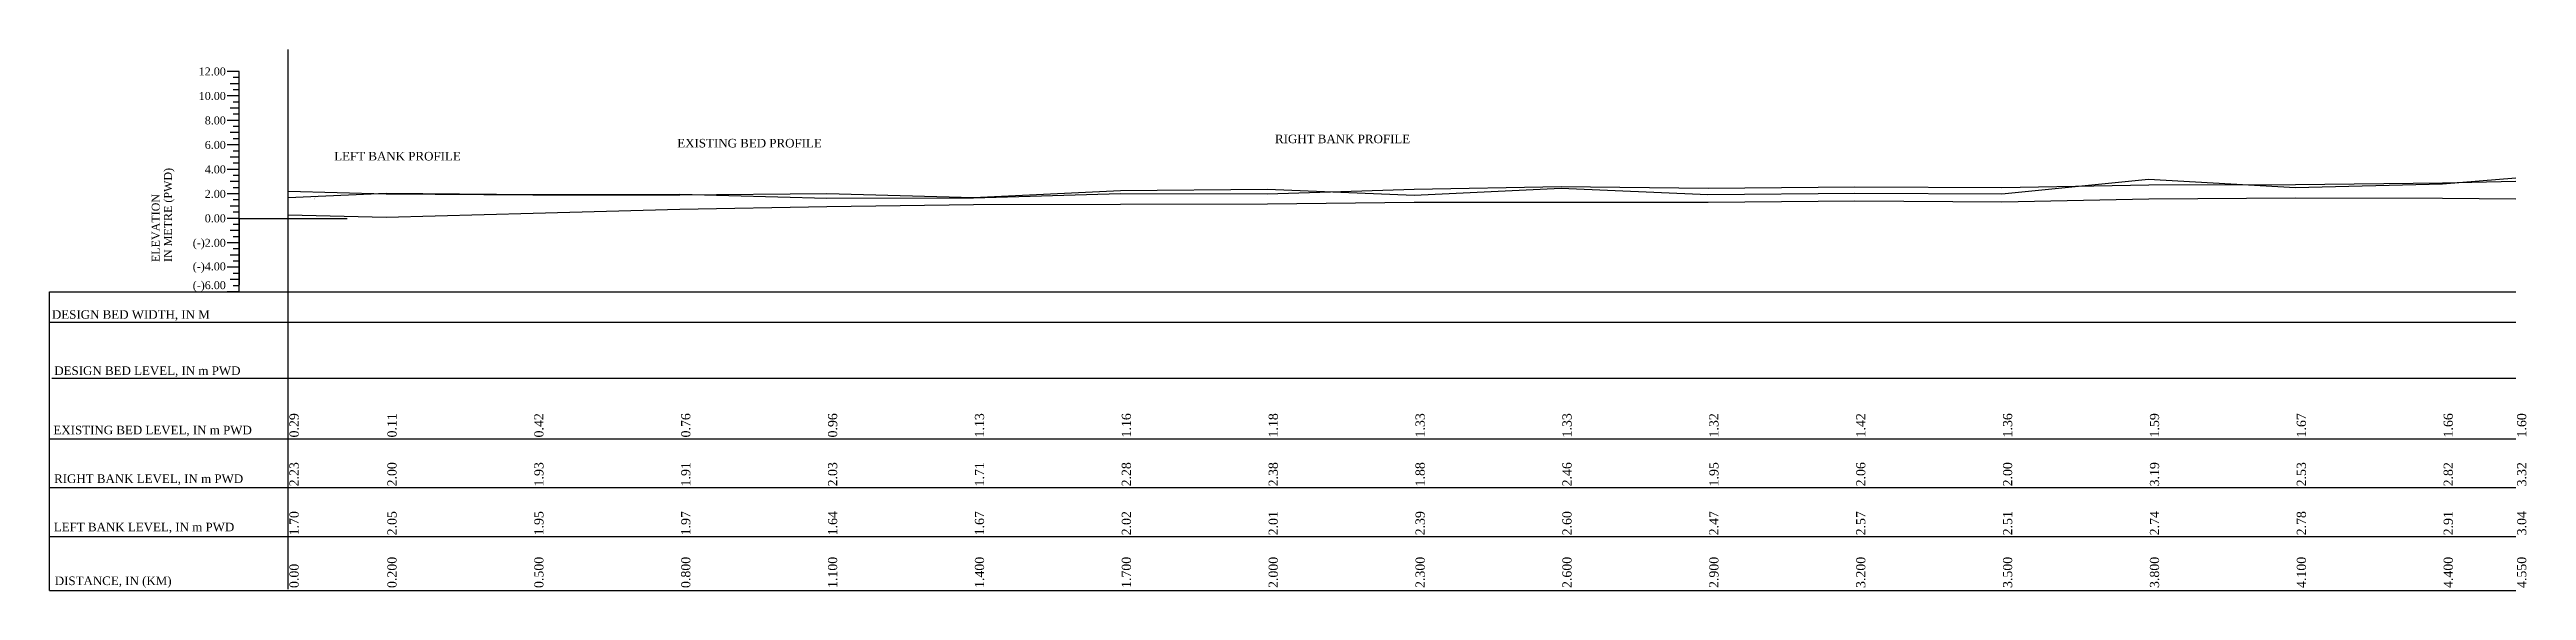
# Model space of a CAD drawing. Header units: metres. Extents: x -148477 to 168932, y -55673 to -2736.
# Drawn here: x -11930.3 to -11727.9, y -5432.3 to -5388.1 of the extents above; entities that cross this region are included whole.
import ezdxf
from ezdxf.enums import TextEntityAlignment as Align

# ---------------------------------------------------------------- set-up
doc = ezdxf.new("R2010")
doc.units = ezdxf.units.M
doc.styles.add('liza', font='times.ttf', dxfattribs={"height": 2})
doc.styles.get("Standard").update_dxf_attribs({"font": 'times.ttf'})

msp = doc.modelspace()

# ---------------------------------------------------------------- texts
at = {"color": 0, "lineweight": 30}
for s, p in [('12.00', (-11915.8551, -5390.1936)), ('10.00', (-11915.8551, -5392.1936)), ('8.00', (-11915.8551, -5394.1936)), ('6.00', (-11915.8551, -5396.1936)), ('4.00', (-11915.8551, -5398.1936)), ('2.00', (-11915.8551, -5400.1936)), ('0.00', (-11915.8551, -5402.1936)), ('(-)2.00', (-11915.8551, -5404.1936)), ('(-)4.00', (-11915.8551, -5406.1186)), ('(-)6.00', (-11915.8551, -5407.653))]:
    msp.add_text(s, height=0.65, dxfattribs=at).set_placement(p, align=Align.RIGHT)
for s, p in [('IN METRE (PWD)', (-11920.2551, -5405.4386)), ('ELEVATION', (-11921.2551, -5405.4386))]:
    msp.add_text(s, height=0.65, rotation=90, dxfattribs=at).set_placement(p)
at = {"color": 3, "lineweight": 30, "insert": (-11830.131, -5395.029), "char_height": 0.7, "attachment_point": 1}
msp.add_mtext('RIGHT BANK PROFILE', dxfattribs=at)
at = {"color": 6, "lineweight": 30, "insert": (-11906.9963, -5396.4382), "char_height": 0.7, "attachment_point": 1}
msp.add_mtext('LEFT BANK PROFILE', dxfattribs=at)
at = {"color": 2, "lineweight": 30, "insert": (-11878.966, -5395.3764), "char_height": 0.7, "attachment_point": 1}
msp.add_mtext('EXISTING BED PROFILE', dxfattribs=at)
at = {"color": 0, "lineweight": 30, "char_height": 0.7, "attachment_point": 1}
for s, insert in [('DESIGN BED WIDTH, IN M', (-11930.0572, -5409.3745)), ('DESIGN BED LEVEL, IN m PWD', (-11929.8666, -5413.9629)), ('EXISTING BED LEVEL, IN m PWD', (-11929.9373, -5418.8115)), ('RIGHT BANK LEVEL, IN m PWD', (-11929.8824, -5422.7865)), ('LEFT BANK LEVEL, IN m PWD', (-11929.9052, -5426.7362)), ('DISTANCE, IN (KM)', (-11929.8269, -5431.1293))]:
    msp.add_mtext(s, dxfattribs=dict(at, insert=insert))
at = {"color": 0, "linetype": 'Continuous', "lineweight": -3, "ltscale": 0.5, "char_height": 0.75, "width": 3.225, "attachment_point": 1, "rotation": 90, "style": 'liza'}
for s, insert in [('0.29', (-11910.6523, -5419.7686)), ('0.11', (-11902.6523, -5419.7686)), ('0.42', (-11890.6523, -5419.7686)), ('0.76', (-11878.6523, -5419.7686)), ('0.96', (-11866.6523, -5419.7686)), ('1.13', (-11854.6523, -5419.7686)), ('1.16', (-11842.6523, -5419.7686)), ('1.18', (-11830.6523, -5419.7686)), ('1.33', (-11818.6523, -5419.7686)), ('1.33', (-11806.6523, -5419.7686)), ('1.32', (-11794.6523, -5419.7686)), ('1.42', (-11782.6523, -5419.7686)), ('1.36', (-11770.6523, -5419.7686)), ('1.59', (-11758.6523, -5419.7686)), ('1.67', (-11746.6523, -5419.7686)), ('1.66', (-11734.6523, -5419.7686)), ('1.60', (-11728.6523, -5419.7686)), ('2.23', (-11910.6523, -5423.7686)), ('2.00', (-11902.6523, -5423.7686)), ('1.93', (-11890.6523, -5423.7686)), ('1.91', (-11878.6523, -5423.7686)), ('2.03', (-11866.6523, -5423.7686)), ('1.71', (-11854.6523, -5423.7686)), ('2.28', (-11842.6523, -5423.7686)), ('2.38', (-11830.6523, -5423.7686)), ('1.88', (-11818.6523, -5423.7686)), ('2.46', (-11806.6523, -5423.7686)), ('1.95', (-11794.6523, -5423.7686)), ('2.06', (-11782.6523, -5423.7686)), ('2.00', (-11770.6523, -5423.7686)), ('3.19', (-11758.6523, -5423.7686)), ('2.53', (-11746.6523, -5423.7686)), ('2.82', (-11734.6523, -5423.7686)), ('3.32', (-11728.6523, -5423.7686)), ('1.70', (-11910.6523, -5427.7686)), ('2.05', (-11902.6523, -5427.7686)), ('1.95', (-11890.6523, -5427.7686)), ('1.97', (-11878.6523, -5427.7686)), ('1.64', (-11866.6523, -5427.7686)), ('1.67', (-11854.6523, -5427.7686)), ('2.02', (-11842.6523, -5427.7686)), ('2.01', (-11830.6523, -5427.7686)), ('2.39', (-11818.6523, -5427.7686)), ('2.60', (-11806.6523, -5427.7686)), ('2.47', (-11794.6523, -5427.7686)), ('2.57', (-11782.6523, -5427.7686)), ('2.51', (-11770.6523, -5427.7686)), ('2.74', (-11758.6523, -5427.7686)), ('2.78', (-11746.6523, -5427.7686)), ('2.91', (-11734.6523, -5427.7686)), ('3.04', (-11728.6523, -5427.7686)), ('0.00', (-11910.6523, -5432.0686)), ('0.200', (-11902.6523, -5432.0686)), ('0.500', (-11890.6523, -5432.0686)), ('0.800', (-11878.6523, -5432.0686)), ('1.100', (-11866.6523, -5432.0686)), ('1.400', (-11854.6523, -5432.0686)), ('1.700', (-11842.6523, -5432.0686)), ('2.000', (-11830.6523, -5432.0686)), ('2.300', (-11818.6523, -5432.0686)), ('2.600', (-11806.6523, -5432.0686)), ('2.900', (-11794.6523, -5432.0686)), ('3.200', (-11782.6523, -5432.0686)), ('3.500', (-11770.6523, -5432.0686)), ('3.800', (-11758.6523, -5432.0686)), ('4.100', (-11746.6523, -5432.0686)), ('4.400', (-11734.6523, -5432.0686)), ('4.550', (-11728.6523, -5432.0686))]:
    msp.add_mtext(s, dxfattribs=dict(at, insert=insert))

# ---------------------------------------------------------------- linework, layer by layer
at = {"color": 0, "linetype": 'Continuous', "lineweight": -3, "ltscale": 0.5}
for p, q in [((-11910.7523, -5432.1686), (-11910.7523, -5388.0777)), ((-11914.7551, -5401.8686), (-11905.9363, -5401.8686))]:
    msp.add_line(p, q, dxfattribs=at)
at = {"color": 0, "lineweight": 30}
for p, q in [((-11914.7551, -5389.8686), (-11915.7551, -5389.8686)), ((-11914.7551, -5390.8686), (-11915.5051, -5390.8686)), ((-11914.7551, -5390.3686), (-11915.2551, -5390.3686)), ((-11914.7551, -5407.8686), (-11914.7551, -5389.8686)), ((-11914.7551, -5391.8686), (-11915.7551, -5391.8686)), ((-11914.7551, -5391.8686), (-11915.7551, -5391.8686)), ((-11914.7551, -5391.8686), (-11915.7551, -5391.8686)), ((-11914.7551, -5392.8686), (-11915.5051, -5392.8686)), ((-11914.7551, -5391.3686), (-11915.2551, -5391.3686)), ((-11914.7551, -5392.3686), (-11915.2551, -5392.3686)), ((-11914.7551, -5393.8686), (-11915.7551, -5393.8686)), ((-11914.7551, -5393.8686), (-11915.7551, -5393.8686)), ((-11914.7551, -5394.8686), (-11915.5051, -5394.8686)), ((-11914.7551, -5394.8686), (-11915.5051, -5394.8686)), ((-11914.7551, -5393.3686), (-11915.2551, -5393.3686)), ((-11914.7551, -5394.3686), (-11915.2551, -5394.3686)), ((-11914.7551, -5394.3686), (-11915.2551, -5394.3686)), ((-11914.7551, -5395.8686), (-11915.7551, -5395.8686)), ((-11914.7551, -5396.8686), (-11915.5051, -5396.8686)), ((-11914.7551, -5395.3686), (-11915.2551, -5395.3686)), ((-11914.7551, -5396.3686), (-11915.2551, -5396.3686)), ((-11914.7551, -5397.8686), (-11915.7551, -5397.8686)), ((-11914.7551, -5398.8686), (-11915.5051, -5398.8686)), ((-11914.7551, -5397.3686), (-11915.2551, -5397.3686)), ((-11914.7551, -5398.3686), (-11915.2551, -5398.3686)), ((-11914.7551, -5399.8686), (-11915.7551, -5399.8686)), ((-11914.7551, -5400.8686), (-11915.5051, -5400.8686)), ((-11914.7551, -5399.3686), (-11915.2551, -5399.3686)), ((-11914.7551, -5400.3686), (-11915.2551, -5400.3686)), ((-11914.7551, -5401.8686), (-11915.7551, -5401.8686)), ((-11914.7551, -5402.8686), (-11915.5051, -5402.8686)), ((-11914.7551, -5401.3686), (-11915.2551, -5401.3686)), ((-11914.7551, -5402.3686), (-11915.2551, -5402.3686)), ((-11914.7551, -5403.8686), (-11915.7551, -5403.8686)), ((-11914.7551, -5404.8686), (-11915.5051, -5404.8686)), ((-11914.7551, -5403.3686), (-11915.2551, -5403.3686)), ((-11914.7551, -5404.3686), (-11915.2551, -5404.3686)), ((-11914.7551, -5405.8686), (-11915.7551, -5405.8686)), ((-11914.7551, -5406.8686), (-11915.5051, -5406.8686)), ((-11914.7551, -5405.3686), (-11915.2551, -5405.3686)), ((-11914.7551, -5406.3686), (-11915.2551, -5406.3686)), ((-11930.2551, -5407.8686), (-11728.7523, -5407.8686)), ((-11914.7551, -5407.8686), (-11915.7551, -5407.8686)), ((-11914.7551, -5407.3686), (-11915.2551, -5407.3686)), ((-11930.2551, -5410.3633), (-11728.7523, -5410.3633)), ((-11930.0608, -5414.9158), (-11728.7523, -5414.9158)), ((-11930.2551, -5432.2686), (-11728.7523, -5432.2686))]:
    msp.add_line(p, q, dxfattribs=at)
at = {"lineweight": 30}
for p, q in [((-11914.7551, -5401.8686), (-11914.7551, -5407.2986)), ((-11930.2551, -5432.2686), (-11930.2551, -5407.8686)), ((-11930.2551, -5419.8686), (-11728.7523, -5419.8686)), ((-11930.2551, -5423.8686), (-11728.7523, -5423.8686)), ((-11930.2551, -5427.8686), (-11728.7523, -5427.8686))]:
    msp.add_line(p, q, dxfattribs=at)
at = {"color": 0, "lineweight": 30}
msp.add_lwpolyline([(-11919.7551, -5405.5686, 0, 0, 0), (-11919.7551, -5397.822, 0.2767, 0, 0), (-11919.7551, -5397.2686, 0, 0, 0)], format="xyseb", dxfattribs=at)
at = {"color": 6, "lineweight": 30}
msp.add_lwpolyline([(-11907.0611, -5396.8144, 0, 0, 0), (-11907.7662, -5396.814, 0, 0, 0), (-11908.3205, -5399.1637, 0.2996, 0, 0), (-11908.5973, -5400.2457, 0, 0, 0)], format="xyseb", dxfattribs=at)
at = {"color": 2, "lineweight": 30}
msp.add_lwpolyline([(-11879.0976, -5395.7918, 0, 0, 0), (-11879.9695, -5395.7726, 0, 0, 0), (-11880.9451, -5399.9023, 0.2996, 0, 0), (-11881.2386, -5401.1516, 0, 0, 0)], format="xyseb", dxfattribs=at)
at = {"color": 3, "lineweight": 30}
msp.add_lwpolyline([(-11830.2539, -5395.3684, 0, 0, 0), (-11831.4101, -5395.3746, 0, 0, 0), (-11832.0297, -5398.3658, 0.2996, 0, 0), (-11832.2588, -5399.5012, 0, 0, 0)], format="xyseb", dxfattribs=at)
at = {"color": 3, "linetype": 'Continuous', "lineweight": -3, "ltscale": 0.5}
msp.add_lwpolyline([(-11910.7559, -5399.6386), (-11902.7559, -5399.8686), (-11890.7559, -5399.9386), (-11878.7559, -5399.9586), (-11866.7559, -5399.8426), (-11854.7559, -5400.1586), (-11842.7559, -5399.5886), (-11830.7559, -5399.4886), (-11818.7559, -5399.9846), (-11806.7559, -5399.4106), (-11794.7559, -5399.9186), (-11782.7559, -5399.8086), (-11770.7559, -5399.8686), (-11758.7559, -5398.6786), (-11746.7559, -5399.3386), (-11734.7559, -5399.0486), (-11728.7559, -5398.5516)], dxfattribs=at)
at = {"color": 6, "linetype": 'Continuous', "lineweight": -3, "ltscale": 0.5}
msp.add_lwpolyline([(-11910.7523, -5400.1686), (-11902.7523, -5399.8136), (-11890.7523, -5399.9186), (-11878.7523, -5399.8986), (-11866.7523, -5400.2286), (-11854.7523, -5400.1986), (-11842.7523, -5399.8446), (-11830.7523, -5399.8566), (-11818.7523, -5399.4746), (-11806.7523, -5399.2686), (-11794.7523, -5399.3986), (-11782.7523, -5399.2986), (-11770.7523, -5399.3586), (-11758.7523, -5399.1286), (-11746.7523, -5399.0906), (-11734.7523, -5398.9586), (-11728.7523, -5398.8316)], dxfattribs=at)
at = {"color": 2, "linetype": 'Continuous', "lineweight": -3, "ltscale": 0.5}
msp.add_lwpolyline([(-11910.7523, -5401.5766), (-11902.7523, -5401.7636), (-11890.7523, -5401.4486), (-11878.7523, -5401.1056), (-11866.7523, -5400.9086), (-11854.7523, -5400.7436), (-11842.7523, -5400.7086), (-11830.7523, -5400.6906), (-11818.7523, -5400.5346), (-11806.7523, -5400.5376), (-11794.7523, -5400.5506), (-11782.7523, -5400.4486), (-11770.7523, -5400.5086), (-11758.7523, -5400.2786), (-11746.7523, -5400.2006), (-11734.7523, -5400.2076), (-11728.7523, -5400.2686)], dxfattribs=at)

msp.set_redraw_order([(e.dxf.handle, doc.entitydb.next_handle()) for e in msp.query("TEXT MTEXT ATTDEF DIMENSION ARC_DIMENSION")])  # texts and dimensions are drawn at this point

doc.saveas('drawing.dxf')
